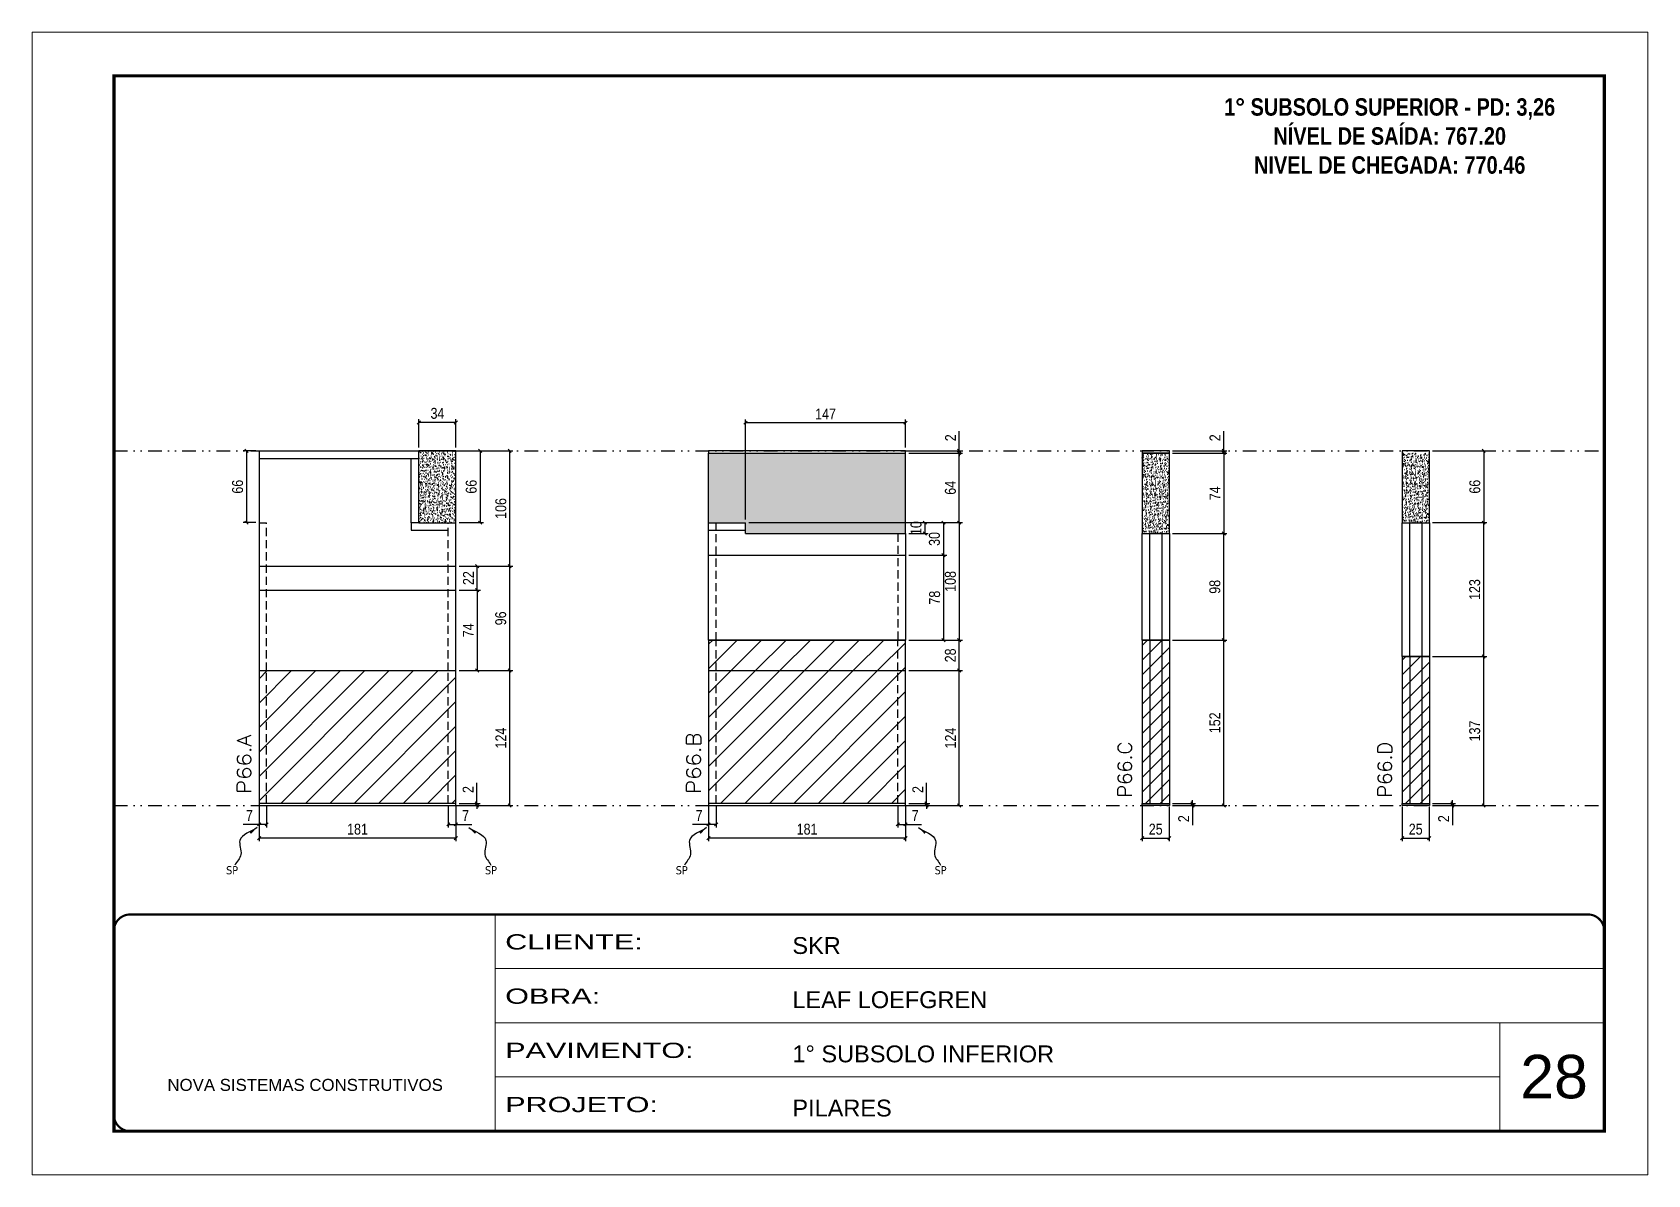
# Model space of a CAD drawing. Extents: x 14400 to 27878, y -21631 to 6985.
# Drawn here: x 19182 to 20667, y -957 to 93 of the extents above; entities that cross this region are included whole.
import ezdxf

# ---------------------------------------------------------------- set-up
doc = ezdxf.new("R2010")
doc.units = 0
for name, pattern in [('CONTINUO', [0]), ('DASHED', [0.75, 0.5, -0.25]), ('DIVIDE2', [0.625, 0.25, -0.125, 0, -0.125, 0, -0.125]), ('HIDDEN', [0.375, 0.25, -0.125])]:
    doc.linetypes.add(name, pattern=pattern)
for name, color, linetype, lineweight in [('CARIMBO', 255, 'Continuous', 9), ('Folhas', 255, 'Continuous', 9), ('Hachura', 251, 'Continuous', 9), ('SARRAFO DE PRESSAO', 251, 'DASHED', 9), ('Texto Seção', 7, 'Continuous', 15)]:
    doc.layers.add(name, color=color, linetype=linetype, lineweight=lineweight)
for name, color, linetype in [('COTA', 241, 'Continuous'), ('NOMENCLATURA', 7, 'Continuous'), ('Nível', 160, 'Continuous'), ('Painéis', 200, 'Continuous'), ('SARR_2.2x7', 40, 'Continuous'), ('Sarrafo de Pressão', 42, 'HIDDEN'), ('texto', 7, 'Continuous')]:
    doc.layers.add(name, color=color, linetype=linetype)
doc.styles.add('ARIAL', font='arial.ttf')
doc.styles.add('COTA TECNICA', font='techl___.ttf', dxfattribs={"height": 10})
doc.styles.add('COTA TECNICA-50', font='techl___.ttf', dxfattribs={"height": 10})
doc.styles.add('REGUA-120', font='ROMANS.shx', dxfattribs={"height": 15})
doc.styles.add('ROMANC', font='techb___.ttf', dxfattribs={"height": 2.5})
doc.styles.get("Standard").update_dxf_attribs({"font": 'arial.ttf'})
doc.styles.add('Tecnologia', font='')
doc.styles.get('Tecnologia').set_extended_font_data('Forgotten Futurist')
doc.dimstyles.new('COTA PAINEL-50', dxfattribs={"dimtxt": 10, "dimasz": 3, "dimexe": 3, "dimexo": 3, "dimgap": 3, "dimtad": 1, "dimdec": 1, "dimzin": 12, "dimdsep": 46, "dimtxsty": 'COTA TECNICA-50', "dimblk1": 'OBLIQUE', "dimblk2": 'OBLIQUE', "dimsah": 1, "dimcen": 0.9, "dimclrd": 4, "dimclre": 4, "dimclrt": 240, "dimadec": 1, "dimazin": 3, "dimtfac": 1, "dimtdec": 1, "dimtmove": 0, "dimatfit": 3, "dimfxl": 1, "dimtolj": 1, "dimtzin": 12, "dimarcsym": 0})
doc.dimstyles.new('PAINEL', dxfattribs={"dimtxt": 10, "dimasz": 3, "dimexe": 3, "dimexo": 3, "dimgap": 3, "dimtad": 1, "dimdec": 1, "dimzin": 12, "dimdsep": 46, "dimtxsty": 'COTA TECNICA', "dimblk1": 'OBLIQUE', "dimblk2": 'OBLIQUE', "dimsah": 1, "dimcen": 0.9, "dimclrd": 4, "dimclre": 4, "dimclrt": 240, "dimadec": 1, "dimazin": 3, "dimtfac": 1, "dimtdec": 1, "dimtmove": 0, "dimatfit": 3, "dimfxl": 1, "dimtolj": 1, "dimtzin": 12, "dimarcsym": 0})
doc.dimstyles.get("Standard").update_dxf_attribs({"dimtxt": 0.18, "dimasz": 0.18, "dimexe": 0.18, "dimexo": 0.0625, "dimgap": 0.09, "dimtad": 0, "dimtih": 1, "dimtoh": 1, "dimdec": 4, "dimzin": 0, "dimdsep": 46, "dimtxsty": 'Standard', "dimcen": 0.09, "dimadec": 0, "dimazin": 0, "dimtfac": 1, "dimtdec": 4, "dimtofl": 0, "dimtmove": 0, "dimatfit": 3, "dimfxl": 1, "dimtolj": 1, "dimtzin": 0, "dimarcsym": 0})

msp = doc.modelspace()

# ---------------------------------------------------------------- texts
at = {"layer": 'CARIMBO', "style": 'ARIAL'}
msp.add_text('28', height=40, dxfattribs=at).set_placement((20549.83, -886.58))
at = {"layer": 'NOMENCLATURA', "color": 2, "insert": (20429.81, 59.34), "char_height": 16, "attachment_point": 2, "style": 'ROMANC'}
msp.add_mtext_dynamic_manual_height_columns('\\P1° SUBSOLO SUPERIOR - PD: 3,26\\PNÍVEL DE SAÍDA: 767.20\\PNIVEL DE CHEGADA: 770.46', width=432.3511, gutter_width=1, heights=[0], dxfattribs=at)
at = {"layer": 'texto', "color": 0, "char_height": 7.5, "attachment_point": 5}
for insert in [(19365.61, -676.93), (19603.63, -676.93), (19778.94, -676.93), (20016.96, -676.93)]:
    msp.add_mtext('{\\fTahoma|b0|i0|c0|p34;\\C4;SP}', dxfattribs=dict(at, insert=insert))
at = {"layer": 'Texto Seção', "style": 'REGUA-120', "width": 1.1}
for s, p in [('P66.A', (19383.14, -606.68)), ('P66.B', (19796.47, -606.68))]:
    msp.add_text(s, height=13, rotation=90, dxfattribs=at).set_placement(p)
at = {"layer": 'Texto Seção', "char_height": 13, "width": 370.6998, "attachment_point": 7, "rotation": 90, "style": 'REGUA-120'}
for s, insert in [('P66.C', (20192.79, -610.03)), ('P66.D', (20431.79, -610.03))]:
    msp.add_mtext(s, dxfattribs=dict(at, insert=insert))

# ---------------------------------------------------------------- blocks, each defined once
blk = doc.blocks.new('9999999999')
at = {"color": 30, "linetype": 'CONTINUO'}
for p, q in [((98564.6, 34230.2), (98564.6, 34429.4)), ((98564.6, 34379.6), (99584, 34379.6)), ((98564.6, 34329.8), (99488, 34329.8)), ((99584, 34329.8), (99488, 34329.8)), ((99488, 34329.8), (99488, 34230.2)), ((98564.6, 34280), (99488, 34280))]:
    blk.add_line(p, q, dxfattribs=at)
at = {"color": 30, "linetype": 'CONTINUO', "const_width": 2}
blk.add_lwpolyline([(99584, 34230.2), (99584, 34414.4, 0.414214), (99569, 34429.4), (98229, 34429.4, 0.414214), (98214, 34414.4), (98214, 34245.2, 0.414214), (98229, 34230.2), (99584, 34230.2)], format="xyb", dxfattribs=at)
at = {"layer": 'Folhas'}
blk.add_lwpolyline([(98139, 34190.2), (99624, 34190.2), (99624, 35240.2), (98139, 35240.2)], close=True, dxfattribs=at)
at = {"layer": 'Folhas', "color": 30, "const_width": 3}
blk.add_lwpolyline([(98214, 34230.2), (99584, 34230.2), (99584, 35200.2), (98214, 35200.2)], close=True, dxfattribs=at)
at = {"color": 7, "linetype": 'Continuous', "ltscale": 5, "style": 'ARIAL'}
for s, height, p in [('SKR', 15.48, (98837.7, 34393.1)), ('LEAF LOEFGREN', 15.483, (98837.7, 34343.3)), ('1° SUBSOLO INFERIOR', 15.483, (98837.7, 34293.5)), ('NOVA SISTEMAS CONSTRUTIVOS', 11.059, (98263.2, 34267.2)), ('PILARES', 15.48, (98837.7, 34243.7))]:
    blk.add_text(s, height=height, dxfattribs=at).set_placement(p)
at = {"layer": 'Folhas', "color": 7, "style": 'Tecnologia', "width": 1.5}
for s, p in [('CLIENTE:', (98573.7, 34397.2)), ('OBRA:', (98573.7, 34347.3)), ('PAVIMENTO:', (98573.7, 34297.5)), ('PROJETO:', (98573.7, 34247.7))]:
    blk.add_text(s, height=14, dxfattribs=at).set_placement(p)
blk = doc.blocks.new('_Oblique')
at = {"color": 0, "linetype": 'ByBlock', "lineweight": -2}
blk.add_line((-0.5, -0.5), (0.5, 0.5), dxfattribs=at)
blk = doc.blocks.new('*D1346')
at = {"layer": 'COTA', "color": 4, "lineweight": -2, "transparency": 16777216}
for p, q in [((19390.4, -618.4), (19390.4, -650.3)), ((19571.4, -618.4), (19571.4, -650.3)), ((19571.4, -647.3), (19390.4, -647.3))]:
    blk.add_line(p, q, dxfattribs=at)
at = {"layer": 'Defpoints', "color": 0, "transparency": 16777216}
for p in [(19390.4, -615.4), (19571.4, -615.4), (19390.4, -647.3)]:
    blk.add_point(p, dxfattribs=at)
at = {"layer": 'COTA', "color": 4, "lineweight": -2, "transparency": 16777216, "xscale": 3, "yscale": 3, "zscale": 3, "rotation": 180}
blk.add_blockref('_Oblique', (19390.4, -647.3), dxfattribs=at)
at = {"layer": 'COTA', "color": 4, "lineweight": -2, "transparency": 16777216, "xscale": 3, "yscale": 3, "zscale": 3}
blk.add_blockref('_Oblique', (19571.4, -647.3), dxfattribs=at)
at = {"layer": 'COTA', "color": 240, "transparency": 16777216, "insert": (19480.9, -639.2), "char_height": 10, "attachment_point": 5, "style": 'COTA TECNICA'}
blk.add_mtext('\\A1;181', dxfattribs=at)
blk = doc.blocks.new('*D1347')
at = {"layer": 'COTA', "color": 4, "lineweight": -2, "transparency": 16777216}
for p, q in [((19564.4, -618.4), (19564.4, -637.7)), ((19571.4, -620.4), (19571.4, -637.7)), ((19564.4, -634.7), (19571.4, -634.7)), ((19571.4, -634.7), (19586.1, -634.7))]:
    blk.add_line(p, q, dxfattribs=at)
at = {"layer": 'Defpoints', "color": 0, "transparency": 16777216}
for p in [(19564.4, -615.4), (19571.4, -617.4), (19571.4, -634.7)]:
    blk.add_point(p, dxfattribs=at)
at = {"layer": 'COTA', "color": 4, "lineweight": -2, "transparency": 16777216, "xscale": 3, "yscale": 3, "zscale": 3, "rotation": 180}
blk.add_blockref('_Oblique', (19564.4, -634.7), dxfattribs=at)
at = {"layer": 'COTA', "color": 4, "lineweight": -2, "transparency": 16777216, "xscale": 3, "yscale": 3, "zscale": 3}
blk.add_blockref('_Oblique', (19571.4, -634.7), dxfattribs=at)
at = {"layer": 'COTA', "color": 240, "transparency": 16777216, "insert": (19580.3, -626.6), "char_height": 10, "attachment_point": 5, "style": 'COTA TECNICA-50'}
blk.add_mtext('\\A1;7', dxfattribs=at)
blk = doc.blocks.new('*D1348')
at = {"layer": 'COTA', "color": 4, "lineweight": -2, "transparency": 16777216}
for p, q in [((19390.4, -620.4), (19390.4, -637.7)), ((19397.4, -618.4), (19397.4, -637.7)), ((19390.4, -634.7), (19375.7, -634.7)), ((19397.4, -634.7), (19390.4, -634.7))]:
    blk.add_line(p, q, dxfattribs=at)
at = {"layer": 'Defpoints', "color": 0, "transparency": 16777216}
for p in [(19390.4, -617.4), (19397.4, -615.4), (19390.4, -634.7)]:
    blk.add_point(p, dxfattribs=at)
at = {"layer": 'COTA', "color": 4, "lineweight": -2, "transparency": 16777216, "xscale": 3, "yscale": 3, "zscale": 3, "rotation": 180}
blk.add_blockref('_Oblique', (19390.4, -634.7), dxfattribs=at)
at = {"layer": 'COTA', "color": 4, "lineweight": -2, "transparency": 16777216, "xscale": 3, "yscale": 3, "zscale": 3}
blk.add_blockref('_Oblique', (19397.4, -634.7), dxfattribs=at)
at = {"layer": 'COTA', "color": 240, "transparency": 16777216, "insert": (19381.5, -626.6), "char_height": 10, "attachment_point": 5, "style": 'COTA TECNICA-50'}
blk.add_mtext('\\A1;7', dxfattribs=at)
blk = doc.blocks.new('*D1349')
at = {"layer": 'COTA', "color": 4, "lineweight": -2, "transparency": 16777216}
for p, q in [((19590.6, -615.4), (19590.6, -596.6)), ((19574.4, -615.4), (19593.6, -615.4)), ((19574.4, -617.4), (19593.6, -617.4)), ((19590.6, -617.4), (19590.6, -615.4)), ((19590.6, -617.4), (19590.6, -620.4))]:
    blk.add_line(p, q, dxfattribs=at)
at = {"layer": 'Defpoints', "color": 0, "transparency": 16777216}
for p in [(19571.4, -615.4), (19571.4, -617.4), (19590.6, -617.4)]:
    blk.add_point(p, dxfattribs=at)
at = {"layer": 'COTA', "color": 4, "lineweight": -2, "transparency": 16777216, "xscale": 3, "yscale": 3, "zscale": 3}
for p, rotation in [((19590.6, -615.4), 270), ((19590.6, -617.4), 90)]:
    blk.add_blockref('_Oblique', p, dxfattribs=dict(at, rotation=rotation))
at = {"layer": 'COTA', "color": 240, "transparency": 16777216, "insert": (19582.6, -602.7), "char_height": 10, "attachment_point": 5, "rotation": 90, "style": 'COTA TECNICA-50'}
blk.add_mtext('\\A1;2', dxfattribs=at)
blk = doc.blocks.new('*D1373')
at = {"layer": 'COTA', "color": 4, "linetype": 'ByBlock', "lineweight": -2, "transparency": 16777216}
for p, q in [((19574.4, -493.4), (19623.8, -493.4)), ((19620.8, -617.4), (19620.8, -493.4)), ((19574.4, -617.4), (19623.8, -617.4))]:
    blk.add_line(p, q, dxfattribs=at)
at = {"layer": 'Defpoints', "color": 0, "linetype": 'ByBlock', "transparency": 16777216}
for p in [(19571.4, -493.4), (19620.8, -493.4), (19571.4, -617.4)]:
    blk.add_point(p, dxfattribs=at)
at = {"layer": 'COTA', "color": 4, "linetype": 'ByBlock', "lineweight": -2, "transparency": 16777216, "xscale": 3, "yscale": 3, "zscale": 3}
for p, rotation in [((19620.8, -493.4), 90), ((19620.8, -617.4), 270)]:
    blk.add_blockref('_Oblique', p, dxfattribs=dict(at, rotation=rotation))
at = {"layer": 'COTA', "color": 240, "linetype": 'ByBlock', "transparency": 16777216, "insert": (19612.7, -555.4), "char_height": 10, "attachment_point": 5, "rotation": 90, "style": 'COTA TECNICA'}
blk.add_mtext('\\A1;124', dxfattribs=at)
blk = doc.blocks.new('*D1374')
at = {"layer": 'COTA', "color": 4, "linetype": 'ByBlock', "lineweight": -2, "transparency": 16777216}
for p, q in [((19574.4, -493.4), (19623.8, -493.4)), ((19620.8, -617.4), (19620.8, -493.4)), ((19574.4, -617.4), (19623.8, -617.4))]:
    blk.add_line(p, q, dxfattribs=at)
at = {"layer": 'Defpoints', "color": 0, "linetype": 'ByBlock', "transparency": 16777216}
for p in [(19571.4, -493.4), (19620.8, -493.4), (19571.4, -617.4)]:
    blk.add_point(p, dxfattribs=at)
at = {"layer": 'COTA', "color": 4, "linetype": 'ByBlock', "lineweight": -2, "transparency": 16777216, "xscale": 3, "yscale": 3, "zscale": 3}
for p, rotation in [((19620.8, -493.4), 90), ((19620.8, -617.4), 270)]:
    blk.add_blockref('_Oblique', p, dxfattribs=dict(at, rotation=rotation))
at = {"layer": 'COTA', "color": 240, "linetype": 'ByBlock', "transparency": 16777216, "insert": (19612.7, -555.4), "char_height": 10, "attachment_point": 5, "rotation": 90, "style": 'COTA TECNICA'}
blk.add_mtext('\\A1;124', dxfattribs=at)
blk = doc.blocks.new('*D1350')
at = {"layer": 'COTA', "color": 4, "lineweight": -2, "transparency": 16777216}
for p, q in [((20202.2, -618.4), (20202.2, -650.3)), ((20227.2, -618.4), (20227.2, -650.3)), ((20202.2, -647.3), (20227.2, -647.3))]:
    blk.add_line(p, q, dxfattribs=at)
at = {"layer": 'Defpoints', "color": 0, "transparency": 16777216}
for p in [(20202.2, -615.4), (20227.2, -615.4), (20227.2, -647.3)]:
    blk.add_point(p, dxfattribs=at)
at = {"layer": 'COTA', "color": 4, "lineweight": -2, "transparency": 16777216, "xscale": 3, "yscale": 3, "zscale": 3, "rotation": 180}
blk.add_blockref('_Oblique', (20202.2, -647.3), dxfattribs=at)
at = {"layer": 'COTA', "color": 4, "lineweight": -2, "transparency": 16777216, "xscale": 3, "yscale": 3, "zscale": 3}
blk.add_blockref('_Oblique', (20227.2, -647.3), dxfattribs=at)
at = {"layer": 'COTA', "color": 240, "transparency": 16777216, "insert": (20214.7, -639.2), "char_height": 10, "attachment_point": 5, "style": 'COTA TECNICA'}
blk.add_mtext('\\A1;25', dxfattribs=at)
blk = doc.blocks.new('*D1351')
at = {"layer": 'COTA', "color": 4, "lineweight": -2, "transparency": 16777216}
for p, q in [((20230.2, -615.4), (20251.4, -615.4)), ((20230.2, -617.4), (20251.4, -617.4)), ((20248.4, -615.4), (20248.4, -612.4)), ((20248.4, -615.4), (20248.4, -617.4)), ((20248.4, -617.4), (20248.4, -635.6))]:
    blk.add_line(p, q, dxfattribs=at)
at = {"layer": 'Defpoints', "color": 0, "transparency": 16777216}
for p in [(20227.2, -615.4), (20227.2, -617.4), (20248.4, -615.4)]:
    blk.add_point(p, dxfattribs=at)
at = {"layer": 'COTA', "color": 4, "lineweight": -2, "transparency": 16777216, "xscale": 3, "yscale": 3, "zscale": 3}
for p, rotation in [((20248.4, -615.4), 270), ((20248.4, -617.4), 90)]:
    blk.add_blockref('_Oblique', p, dxfattribs=dict(at, rotation=rotation))
at = {"layer": 'COTA', "color": 240, "transparency": 16777216, "insert": (20240.4, -629.5), "char_height": 10, "attachment_point": 5, "rotation": 90, "style": 'COTA TECNICA-50'}
blk.add_mtext('\\A1;2', dxfattribs=at)
blk = doc.blocks.new('*D1375')
at = {"layer": 'COTA', "color": 4, "linetype": 'ByBlock', "lineweight": -2, "transparency": 16777216}
for p, q in [((20230.2, -293.4), (20280.2, -293.4)), ((20277.2, -293.4), (20277.2, -367.4)), ((20230.2, -367.4), (20280.2, -367.4))]:
    blk.add_line(p, q, dxfattribs=at)
at = {"layer": 'Defpoints', "color": 0, "linetype": 'ByBlock', "transparency": 16777216}
for p in [(20227.2, -293.4), (20227.2, -367.4), (20277.2, -367.4)]:
    blk.add_point(p, dxfattribs=at)
at = {"layer": 'COTA', "color": 4, "linetype": 'ByBlock', "lineweight": -2, "transparency": 16777216, "xscale": 3, "yscale": 3, "zscale": 3}
for p, rotation in [((20277.2, -293.4), 90), ((20277.2, -367.4), 270)]:
    blk.add_blockref('_Oblique', p, dxfattribs=dict(at, rotation=rotation))
at = {"layer": 'COTA', "color": 240, "linetype": 'ByBlock', "transparency": 16777216, "insert": (20269.2, -330.4), "char_height": 10, "attachment_point": 5, "rotation": 90, "style": 'COTA TECNICA'}
blk.add_mtext('\\A1;74', dxfattribs=at)
blk = doc.blocks.new('*D1352')
at = {"layer": 'COTA', "color": 4, "lineweight": -2, "transparency": 16777216}
for p, q in [((20230.2, -465.4), (20280.2, -465.4)), ((20277.2, -617.4), (20277.2, -465.4)), ((20230.2, -617.4), (20280.2, -617.4))]:
    blk.add_line(p, q, dxfattribs=at)
at = {"layer": 'Defpoints', "color": 0, "transparency": 16777216}
for p in [(20227.2, -465.4), (20277.2, -465.4), (20227.2, -617.4)]:
    blk.add_point(p, dxfattribs=at)
at = {"layer": 'COTA', "color": 4, "lineweight": -2, "transparency": 16777216, "xscale": 3, "yscale": 3, "zscale": 3}
for p, rotation in [((20277.2, -465.4), 90), ((20277.2, -617.4), 270)]:
    blk.add_blockref('_Oblique', p, dxfattribs=dict(at, rotation=rotation))
at = {"layer": 'COTA', "color": 240, "transparency": 16777216, "insert": (20269.1, -541.4), "char_height": 10, "attachment_point": 5, "rotation": 90, "style": 'COTA TECNICA-50'}
blk.add_mtext('\\A1;152', dxfattribs=at)
blk = doc.blocks.new('*D1353')
at = {"layer": 'COTA', "color": 4, "lineweight": -2, "transparency": 16777216}
for p, q in [((19803.7, -618.4), (19803.7, -650.3)), ((19984.7, -618.4), (19984.7, -650.3)), ((19984.7, -647.3), (19803.7, -647.3))]:
    blk.add_line(p, q, dxfattribs=at)
at = {"layer": 'Defpoints', "color": 0, "transparency": 16777216}
for p in [(19803.7, -615.4), (19984.7, -615.4), (19803.7, -647.3)]:
    blk.add_point(p, dxfattribs=at)
at = {"layer": 'COTA', "color": 4, "lineweight": -2, "transparency": 16777216, "xscale": 3, "yscale": 3, "zscale": 3, "rotation": 180}
blk.add_blockref('_Oblique', (19803.7, -647.3), dxfattribs=at)
at = {"layer": 'COTA', "color": 4, "lineweight": -2, "transparency": 16777216, "xscale": 3, "yscale": 3, "zscale": 3}
blk.add_blockref('_Oblique', (19984.7, -647.3), dxfattribs=at)
at = {"layer": 'COTA', "color": 240, "transparency": 16777216, "insert": (19894.2, -639.2), "char_height": 10, "attachment_point": 5, "style": 'COTA TECNICA'}
blk.add_mtext('\\A1;181', dxfattribs=at)
blk = doc.blocks.new('*D1354')
at = {"layer": 'COTA', "color": 4, "lineweight": -2, "transparency": 16777216}
for p, q in [((19977.7, -618.4), (19977.7, -637.7)), ((19984.7, -620.4), (19984.7, -637.7)), ((19977.7, -634.7), (19984.7, -634.7)), ((19984.7, -634.7), (19999.4, -634.7))]:
    blk.add_line(p, q, dxfattribs=at)
at = {"layer": 'Defpoints', "color": 0, "transparency": 16777216}
for p in [(19977.7, -615.4), (19984.7, -617.4), (19984.7, -634.7)]:
    blk.add_point(p, dxfattribs=at)
at = {"layer": 'COTA', "color": 4, "lineweight": -2, "transparency": 16777216, "xscale": 3, "yscale": 3, "zscale": 3, "rotation": 180}
blk.add_blockref('_Oblique', (19977.7, -634.7), dxfattribs=at)
at = {"layer": 'COTA', "color": 4, "lineweight": -2, "transparency": 16777216, "xscale": 3, "yscale": 3, "zscale": 3}
blk.add_blockref('_Oblique', (19984.7, -634.7), dxfattribs=at)
at = {"layer": 'COTA', "color": 240, "transparency": 16777216, "insert": (19993.6, -626.6), "char_height": 10, "attachment_point": 5, "style": 'COTA TECNICA-50'}
blk.add_mtext('\\A1;7', dxfattribs=at)
blk = doc.blocks.new('*D1355')
at = {"layer": 'COTA', "color": 4, "lineweight": -2, "transparency": 16777216}
for p, q in [((19803.7, -620.4), (19803.7, -637.7)), ((19810.7, -618.4), (19810.7, -637.7)), ((19803.7, -634.7), (19789, -634.7)), ((19810.7, -634.7), (19803.7, -634.7))]:
    blk.add_line(p, q, dxfattribs=at)
at = {"layer": 'Defpoints', "color": 0, "transparency": 16777216}
for p in [(19803.7, -617.4), (19810.7, -615.4), (19803.7, -634.7)]:
    blk.add_point(p, dxfattribs=at)
at = {"layer": 'COTA', "color": 4, "lineweight": -2, "transparency": 16777216, "xscale": 3, "yscale": 3, "zscale": 3, "rotation": 180}
blk.add_blockref('_Oblique', (19803.7, -634.7), dxfattribs=at)
at = {"layer": 'COTA', "color": 4, "lineweight": -2, "transparency": 16777216, "xscale": 3, "yscale": 3, "zscale": 3}
blk.add_blockref('_Oblique', (19810.7, -634.7), dxfattribs=at)
at = {"layer": 'COTA', "color": 240, "transparency": 16777216, "insert": (19794.9, -626.6), "char_height": 10, "attachment_point": 5, "style": 'COTA TECNICA-50'}
blk.add_mtext('\\A1;7', dxfattribs=at)
blk = doc.blocks.new('*D1356')
at = {"layer": 'COTA', "color": 4, "lineweight": -2, "transparency": 16777216}
for p, q in [((20004, -615.4), (20004, -596.6)), ((19987.7, -615.4), (20007, -615.4)), ((19987.7, -617.4), (20007, -617.4)), ((20004, -617.4), (20004, -615.4)), ((20004, -617.4), (20004, -620.4))]:
    blk.add_line(p, q, dxfattribs=at)
at = {"layer": 'Defpoints', "color": 0, "transparency": 16777216}
for p in [(19984.7, -615.4), (19984.7, -617.4), (20004, -617.4)]:
    blk.add_point(p, dxfattribs=at)
at = {"layer": 'COTA', "color": 4, "lineweight": -2, "transparency": 16777216, "xscale": 3, "yscale": 3, "zscale": 3}
for p, rotation in [((20004, -615.4), 270), ((20004, -617.4), 90)]:
    blk.add_blockref('_Oblique', p, dxfattribs=dict(at, rotation=rotation))
at = {"layer": 'COTA', "color": 240, "transparency": 16777216, "insert": (19996, -602.7), "char_height": 10, "attachment_point": 5, "rotation": 90, "style": 'COTA TECNICA-50'}
blk.add_mtext('\\A1;2', dxfattribs=at)
blk = doc.blocks.new('*D1357')
at = {"layer": 'COTA', "color": 4, "lineweight": -2, "transparency": 16777216}
for p, q in [((19987.7, -465.4), (20037.1, -465.4)), ((20034.1, -493.4), (20034.1, -465.4)), ((19987.7, -493.4), (20037.1, -493.4))]:
    blk.add_line(p, q, dxfattribs=at)
at = {"layer": 'Defpoints', "color": 0, "transparency": 16777216}
for p in [(19984.7, -465.4), (20034.1, -465.4), (19984.7, -493.4)]:
    blk.add_point(p, dxfattribs=at)
at = {"layer": 'COTA', "color": 4, "lineweight": -2, "transparency": 16777216, "xscale": 3, "yscale": 3, "zscale": 3}
for p, rotation in [((20034.1, -465.4), 90), ((20034.1, -493.4), 270)]:
    blk.add_blockref('_Oblique', p, dxfattribs=dict(at, rotation=rotation))
at = {"layer": 'COTA', "color": 240, "transparency": 16777216, "insert": (20026, -479.4), "char_height": 10, "attachment_point": 5, "rotation": 90, "style": 'COTA TECNICA-50'}
blk.add_mtext('\\A1;28', dxfattribs=at)
blk = doc.blocks.new('*D1376')
at = {"layer": 'COTA', "color": 4, "linetype": 'ByBlock', "lineweight": -2, "transparency": 16777216}
for p, q in [((19987.7, -493.4), (20037.1, -493.4)), ((20034.1, -617.4), (20034.1, -493.4)), ((19987.7, -617.4), (20037.1, -617.4))]:
    blk.add_line(p, q, dxfattribs=at)
at = {"layer": 'Defpoints', "color": 0, "linetype": 'ByBlock', "transparency": 16777216}
for p in [(19984.7, -493.4), (20034.1, -493.4), (19984.7, -617.4)]:
    blk.add_point(p, dxfattribs=at)
at = {"layer": 'COTA', "color": 4, "linetype": 'ByBlock', "lineweight": -2, "transparency": 16777216, "xscale": 3, "yscale": 3, "zscale": 3}
for p, rotation in [((20034.1, -493.4), 90), ((20034.1, -617.4), 270)]:
    blk.add_blockref('_Oblique', p, dxfattribs=dict(at, rotation=rotation))
at = {"layer": 'COTA', "color": 240, "linetype": 'ByBlock', "transparency": 16777216, "insert": (20026, -555.4), "char_height": 10, "attachment_point": 5, "rotation": 90, "style": 'COTA TECNICA'}
blk.add_mtext('\\A1;124', dxfattribs=at)
blk = doc.blocks.new('*D1377')
at = {"layer": 'COTA', "color": 4, "linetype": 'ByBlock', "lineweight": -2, "transparency": 16777216}
for p, q in [((19987.7, -493.4), (20037.1, -493.4)), ((20034.1, -617.4), (20034.1, -493.4)), ((19987.7, -617.4), (20037.1, -617.4))]:
    blk.add_line(p, q, dxfattribs=at)
at = {"layer": 'Defpoints', "color": 0, "linetype": 'ByBlock', "transparency": 16777216}
for p in [(19984.7, -493.4), (20034.1, -493.4), (19984.7, -617.4)]:
    blk.add_point(p, dxfattribs=at)
at = {"layer": 'COTA', "color": 4, "linetype": 'ByBlock', "lineweight": -2, "transparency": 16777216, "xscale": 3, "yscale": 3, "zscale": 3}
for p, rotation in [((20034.1, -493.4), 90), ((20034.1, -617.4), 270)]:
    blk.add_blockref('_Oblique', p, dxfattribs=dict(at, rotation=rotation))
at = {"layer": 'COTA', "color": 240, "linetype": 'ByBlock', "transparency": 16777216, "insert": (20026, -555.4), "char_height": 10, "attachment_point": 5, "rotation": 90, "style": 'COTA TECNICA'}
blk.add_mtext('\\A1;124', dxfattribs=at)
blk = doc.blocks.new('*D1378')
at = {"layer": 'COTA', "color": 4, "lineweight": -2, "transparency": 16777216}
for p, q in [((19387.4, -291.4), (19375.8, -291.4)), ((19378.8, -291.4), (19378.8, -357.4)), ((19387.4, -357.4), (19375.8, -357.4))]:
    blk.add_line(p, q, dxfattribs=at)
at = {"layer": 'Defpoints', "color": 0, "transparency": 16777216}
for p in [(19390.4, -291.4), (19378.8, -357.4), (19390.4, -357.4)]:
    blk.add_point(p, dxfattribs=at)
at = {"layer": 'COTA', "color": 4, "lineweight": -2, "transparency": 16777216, "xscale": 3, "yscale": 3, "zscale": 3}
for p, rotation in [((19378.8, -291.4), 90), ((19378.8, -357.4), 270)]:
    blk.add_blockref('_Oblique', p, dxfattribs=dict(at, rotation=rotation))
at = {"layer": 'COTA', "color": 240, "transparency": 16777216, "insert": (19370.7, -324.4), "char_height": 10, "attachment_point": 5, "rotation": 90, "style": 'COTA TECNICA'}
blk.add_mtext('\\A1;66', dxfattribs=at)
blk = doc.blocks.new('*D1379')
at = {"layer": 'COTA', "color": 4, "lineweight": -2, "transparency": 16777216}
for p, q in [((19537.4, -288.4), (19537.4, -262.3)), ((19571.4, -265.3), (19537.4, -265.3)), ((19571.4, -288.4), (19571.4, -262.3))]:
    blk.add_line(p, q, dxfattribs=at)
at = {"layer": 'Defpoints', "color": 0, "transparency": 16777216}
for p in [(19537.4, -265.3), (19537.4, -291.4), (19571.4, -291.4)]:
    blk.add_point(p, dxfattribs=at)
at = {"layer": 'COTA', "color": 4, "lineweight": -2, "transparency": 16777216, "xscale": 3, "yscale": 3, "zscale": 3, "rotation": 180}
blk.add_blockref('_Oblique', (19537.4, -265.3), dxfattribs=at)
at = {"layer": 'COTA', "color": 4, "lineweight": -2, "transparency": 16777216, "xscale": 3, "yscale": 3, "zscale": 3}
blk.add_blockref('_Oblique', (19571.4, -265.3), dxfattribs=at)
at = {"layer": 'COTA', "color": 240, "transparency": 16777216, "insert": (19554.4, -257), "char_height": 10, "attachment_point": 5, "style": 'COTA TECNICA'}
blk.add_mtext('\\A1;34', dxfattribs=at)
blk = doc.blocks.new('*D1380')
at = {"layer": 'COTA', "color": 4, "lineweight": -2, "transparency": 16777216}
for p, q in [((19987.7, -293.4), (20037.1, -293.4)), ((20034.1, -357.4), (20034.1, -293.4)), ((19840.7, -357.4), (20037.1, -357.4))]:
    blk.add_line(p, q, dxfattribs=at)
at = {"layer": 'Defpoints', "color": 0, "transparency": 16777216}
for p in [(19984.7, -293.4), (20034.1, -293.4), (19837.7, -357.4)]:
    blk.add_point(p, dxfattribs=at)
at = {"layer": 'COTA', "color": 4, "lineweight": -2, "transparency": 16777216, "xscale": 3, "yscale": 3, "zscale": 3}
for p, rotation in [((20034.1, -293.4), 90), ((20034.1, -357.4), 270)]:
    blk.add_blockref('_Oblique', p, dxfattribs=dict(at, rotation=rotation))
at = {"layer": 'COTA', "color": 240, "transparency": 16777216, "insert": (20026, -325.4), "char_height": 10, "attachment_point": 5, "rotation": 90, "style": 'COTA TECNICA'}
blk.add_mtext('\\A1;64', dxfattribs=at)
blk = doc.blocks.new('*D1381')
at = {"layer": 'COTA', "color": 4, "lineweight": -2, "transparency": 16777216}
for p, q in [((19574.4, -397.4), (19623.8, -397.4)), ((19620.8, -493.4), (19620.8, -397.4)), ((19574.4, -493.4), (19623.8, -493.4))]:
    blk.add_line(p, q, dxfattribs=at)
at = {"layer": 'Defpoints', "color": 0, "transparency": 16777216}
for p in [(19571.4, -397.4), (19620.8, -397.4), (19571.4, -493.4)]:
    blk.add_point(p, dxfattribs=at)
at = {"layer": 'COTA', "color": 4, "lineweight": -2, "transparency": 16777216, "xscale": 3, "yscale": 3, "zscale": 3}
for p, rotation in [((19620.8, -397.4), 90), ((19620.8, -493.4), 270)]:
    blk.add_blockref('_Oblique', p, dxfattribs=dict(at, rotation=rotation))
at = {"layer": 'COTA', "color": 240, "transparency": 16777216, "insert": (19612.6, -445.4), "char_height": 10, "attachment_point": 5, "rotation": 90, "style": 'COTA TECNICA'}
blk.add_mtext('\\A1;96', dxfattribs=at)
blk = doc.blocks.new('*D1358')
at = {"layer": 'COTA', "color": 4, "lineweight": -2, "transparency": 16777216}
for p, q in [((20441.2, -618.4), (20441.2, -650.3)), ((20466.2, -618.4), (20466.2, -650.3)), ((20441.2, -647.3), (20466.2, -647.3))]:
    blk.add_line(p, q, dxfattribs=at)
at = {"layer": 'Defpoints', "color": 0, "transparency": 16777216}
for p in [(20441.2, -615.4), (20466.2, -615.4), (20466.2, -647.3)]:
    blk.add_point(p, dxfattribs=at)
at = {"layer": 'COTA', "color": 4, "lineweight": -2, "transparency": 16777216, "xscale": 3, "yscale": 3, "zscale": 3, "rotation": 180}
blk.add_blockref('_Oblique', (20441.2, -647.3), dxfattribs=at)
at = {"layer": 'COTA', "color": 4, "lineweight": -2, "transparency": 16777216, "xscale": 3, "yscale": 3, "zscale": 3}
blk.add_blockref('_Oblique', (20466.2, -647.3), dxfattribs=at)
at = {"layer": 'COTA', "color": 240, "transparency": 16777216, "insert": (20453.7, -639.2), "char_height": 10, "attachment_point": 5, "style": 'COTA TECNICA'}
blk.add_mtext('\\A1;25', dxfattribs=at)
blk = doc.blocks.new('*D1359')
at = {"layer": 'COTA', "color": 4, "lineweight": -2, "transparency": 16777216}
for p, q in [((20469.2, -615.4), (20490.4, -615.4)), ((20469.2, -617.4), (20490.4, -617.4)), ((20487.4, -615.4), (20487.4, -612.4)), ((20487.4, -615.4), (20487.4, -617.4)), ((20487.4, -617.4), (20487.4, -635.6))]:
    blk.add_line(p, q, dxfattribs=at)
at = {"layer": 'Defpoints', "color": 0, "transparency": 16777216}
for p in [(20466.2, -615.4), (20466.2, -617.4), (20487.4, -615.4)]:
    blk.add_point(p, dxfattribs=at)
at = {"layer": 'COTA', "color": 4, "lineweight": -2, "transparency": 16777216, "xscale": 3, "yscale": 3, "zscale": 3}
for p, rotation in [((20487.4, -615.4), 270), ((20487.4, -617.4), 90)]:
    blk.add_blockref('_Oblique', p, dxfattribs=dict(at, rotation=rotation))
at = {"layer": 'COTA', "color": 240, "transparency": 16777216, "insert": (20479.4, -629.5), "char_height": 10, "attachment_point": 5, "rotation": 90, "style": 'COTA TECNICA-50'}
blk.add_mtext('\\A1;2', dxfattribs=at)
blk = doc.blocks.new('*D1382')
at = {"layer": 'COTA', "color": 4, "linetype": 'ByBlock', "lineweight": -2, "transparency": 16777216}
for p, q in [((20469.2, -291.4), (20519.2, -291.4)), ((20516.2, -291.4), (20516.2, -357.4)), ((20469.2, -357.4), (20519.2, -357.4))]:
    blk.add_line(p, q, dxfattribs=at)
at = {"layer": 'Defpoints', "color": 0, "linetype": 'ByBlock', "transparency": 16777216}
for p in [(20466.2, -291.4), (20466.2, -357.4), (20516.2, -357.4)]:
    blk.add_point(p, dxfattribs=at)
at = {"layer": 'COTA', "color": 4, "linetype": 'ByBlock', "lineweight": -2, "transparency": 16777216, "xscale": 3, "yscale": 3, "zscale": 3}
for p, rotation in [((20516.2, -291.4), 90), ((20516.2, -357.4), 270)]:
    blk.add_blockref('_Oblique', p, dxfattribs=dict(at, rotation=rotation))
at = {"layer": 'COTA', "color": 240, "linetype": 'ByBlock', "transparency": 16777216, "insert": (20508.1, -324.4), "char_height": 10, "attachment_point": 5, "rotation": 90, "style": 'COTA TECNICA'}
blk.add_mtext('\\A1;66', dxfattribs=at)
blk = doc.blocks.new('*D1360')
at = {"layer": 'COTA', "color": 4, "lineweight": -2, "transparency": 16777216}
for p, q in [((20469.2, -480.4), (20519.2, -480.4)), ((20516.2, -617.4), (20516.2, -480.4)), ((20469.2, -617.4), (20519.2, -617.4))]:
    blk.add_line(p, q, dxfattribs=at)
at = {"layer": 'Defpoints', "color": 0, "transparency": 16777216}
for p in [(20466.2, -480.4), (20516.2, -480.4), (20466.2, -617.4)]:
    blk.add_point(p, dxfattribs=at)
at = {"layer": 'COTA', "color": 4, "lineweight": -2, "transparency": 16777216, "xscale": 3, "yscale": 3, "zscale": 3}
for p, rotation in [((20516.2, -480.4), 90), ((20516.2, -617.4), 270)]:
    blk.add_blockref('_Oblique', p, dxfattribs=dict(at, rotation=rotation))
at = {"layer": 'COTA', "color": 240, "transparency": 16777216, "insert": (20508, -548.9), "char_height": 10, "attachment_point": 5, "rotation": 90, "style": 'COTA TECNICA-50'}
blk.add_mtext('\\A1;137', dxfattribs=at)
blk = doc.blocks.new('*D1385')
at = {"layer": 'COTA', "color": 4, "lineweight": -2, "transparency": 16777216}
for p, q in [((19840.7, -357.4), (20037.1, -357.4)), ((20034.1, -357.4), (20034.1, -465.4)), ((19987.7, -465.4), (20037.1, -465.4))]:
    blk.add_line(p, q, dxfattribs=at)
at = {"layer": 'Defpoints', "color": 0, "transparency": 16777216}
for p in [(19837.7, -357.4), (19984.7, -465.4), (20034.1, -465.4)]:
    blk.add_point(p, dxfattribs=at)
at = {"layer": 'COTA', "color": 4, "lineweight": -2, "transparency": 16777216, "xscale": 3, "yscale": 3, "zscale": 3}
for p, rotation in [((20034.1, -357.4), 90), ((20034.1, -465.4), 270)]:
    blk.add_blockref('_Oblique', p, dxfattribs=dict(at, rotation=rotation))
at = {"layer": 'COTA', "color": 240, "transparency": 16777216, "insert": (20026, -411.4), "char_height": 10, "attachment_point": 5, "rotation": 90, "style": 'COTA TECNICA'}
blk.add_mtext('\\A1;108', dxfattribs=at)
blk = doc.blocks.new('*D1386')
at = {"layer": 'COTA', "color": 4, "lineweight": -2, "transparency": 16777216}
for p, q in [((19837.7, -354.4), (19837.7, -262.5)), ((19837.7, -265.5), (19984.7, -265.5)), ((19984.7, -288.4), (19984.7, -262.5))]:
    blk.add_line(p, q, dxfattribs=at)
at = {"layer": 'Defpoints', "color": 0, "transparency": 16777216}
for p in [(19984.7, -265.5), (19984.7, -291.4), (19837.7, -357.4)]:
    blk.add_point(p, dxfattribs=at)
at = {"layer": 'COTA', "color": 4, "lineweight": -2, "transparency": 16777216, "xscale": 3, "yscale": 3, "zscale": 3, "rotation": 180}
blk.add_blockref('_Oblique', (19837.7, -265.5), dxfattribs=at)
at = {"layer": 'COTA', "color": 4, "lineweight": -2, "transparency": 16777216, "xscale": 3, "yscale": 3, "zscale": 3}
blk.add_blockref('_Oblique', (19984.7, -265.5), dxfattribs=at)
at = {"layer": 'COTA', "color": 240, "transparency": 16777216, "insert": (19911.2, -257.5), "char_height": 10, "attachment_point": 5, "style": 'COTA TECNICA'}
blk.add_mtext('\\A1;147', dxfattribs=at)
blk = doc.blocks.new('*D1387')
at = {"layer": 'COTA', "color": 4, "lineweight": -2, "transparency": 16777216}
for p, q in [((20469.2, -357.4), (20519.2, -357.4)), ((20516.2, -480.4), (20516.2, -357.4)), ((20469.2, -480.4), (20519.2, -480.4))]:
    blk.add_line(p, q, dxfattribs=at)
at = {"layer": 'Defpoints', "color": 0, "transparency": 16777216}
for p in [(20466.2, -357.4), (20516.2, -357.4), (20466.2, -480.4)]:
    blk.add_point(p, dxfattribs=at)
at = {"layer": 'COTA', "color": 4, "lineweight": -2, "transparency": 16777216, "xscale": 3, "yscale": 3, "zscale": 3}
for p, rotation in [((20516.2, -357.4), 90), ((20516.2, -480.4), 270)]:
    blk.add_blockref('_Oblique', p, dxfattribs=dict(at, rotation=rotation))
at = {"layer": 'COTA', "color": 240, "transparency": 16777216, "insert": (20508, -418.9), "char_height": 10, "attachment_point": 5, "rotation": 90, "style": 'COTA TECNICA'}
blk.add_mtext('\\A1;123', dxfattribs=at)
blk = doc.blocks.new('*D1388')
at = {"layer": 'COTA', "color": 4, "lineweight": -2, "transparency": 16777216}
for p, q in [((20230.2, -367.4), (20280.2, -367.4)), ((20277.2, -465.4), (20277.2, -367.4)), ((20230.2, -465.4), (20280.2, -465.4))]:
    blk.add_line(p, q, dxfattribs=at)
at = {"layer": 'Defpoints', "color": 0, "transparency": 16777216}
for p in [(20227.2, -367.4), (20277.2, -367.4), (20227.2, -465.4)]:
    blk.add_point(p, dxfattribs=at)
at = {"layer": 'COTA', "color": 4, "lineweight": -2, "transparency": 16777216, "xscale": 3, "yscale": 3, "zscale": 3}
for p, rotation in [((20277.2, -367.4), 90), ((20277.2, -465.4), 270)]:
    blk.add_blockref('_Oblique', p, dxfattribs=dict(at, rotation=rotation))
at = {"layer": 'COTA', "color": 240, "transparency": 16777216, "insert": (20269.1, -416.4), "char_height": 10, "attachment_point": 5, "rotation": 90, "style": 'COTA TECNICA'}
blk.add_mtext('\\A1;98', dxfattribs=at)
blk = doc.blocks.new('*D1389')
at = {"layer": 'COTA', "color": 4, "lineweight": -2, "transparency": 16777216}
for p, q in [((19840.7, -357.4), (20005.5, -357.4)), ((19987.7, -367.4), (20005.5, -367.4)), ((20002.5, -357.4), (20002.5, -367.4))]:
    blk.add_line(p, q, dxfattribs=at)
at = {"layer": 'Defpoints', "color": 0, "transparency": 16777216}
for p in [(19837.7, -357.4), (19984.7, -367.4), (20002.5, -367.4)]:
    blk.add_point(p, dxfattribs=at)
at = {"layer": 'COTA', "color": 4, "lineweight": -2, "transparency": 16777216, "xscale": 3, "yscale": 3, "zscale": 3}
for p, rotation in [((20002.5, -357.4), 90), ((20002.5, -367.4), 270)]:
    blk.add_blockref('_Oblique', p, dxfattribs=dict(at, rotation=rotation))
at = {"layer": 'COTA', "color": 240, "transparency": 16777216, "insert": (19994.4, -362.4), "char_height": 10, "attachment_point": 5, "rotation": 90, "style": 'COTA TECNICA'}
blk.add_mtext('\\A1;10', dxfattribs=at)
blk = doc.blocks.new('*D1390')
at = {"layer": 'COTA', "color": 4, "lineweight": -2, "transparency": 16777216}
for p, q in [((20034.1, -291.4), (20034.1, -273.3)), ((19987.7, -291.4), (20037.1, -291.4)), ((19987.7, -293.4), (20037.1, -293.4)), ((20034.1, -293.4), (20034.1, -291.4)), ((20034.1, -293.4), (20034.1, -296.4))]:
    blk.add_line(p, q, dxfattribs=at)
at = {"layer": 'Defpoints', "color": 0, "transparency": 16777216}
for p in [(19984.7, -291.4), (19984.7, -293.4), (20034.1, -291.4)]:
    blk.add_point(p, dxfattribs=at)
at = {"layer": 'COTA', "color": 4, "lineweight": -2, "transparency": 16777216, "xscale": 3, "yscale": 3, "zscale": 3}
for p, rotation in [((20034.1, -291.4), 270), ((20034.1, -293.4), 90)]:
    blk.add_blockref('_Oblique', p, dxfattribs=dict(at, rotation=rotation))
at = {"layer": 'COTA', "color": 240, "transparency": 16777216, "insert": (20026.1, -279.4), "char_height": 10, "attachment_point": 5, "rotation": 90, "style": 'COTA TECNICA'}
blk.add_mtext('\\A1;2', dxfattribs=at)
blk = doc.blocks.new('*D1391')
at = {"layer": 'COTA', "color": 4, "lineweight": -2, "transparency": 16777216}
for p, q in [((20277.2, -291.4), (20277.2, -273.3)), ((20230.2, -291.4), (20280.2, -291.4)), ((20230.2, -293.4), (20280.2, -293.4)), ((20277.2, -293.4), (20277.2, -291.4)), ((20277.2, -293.4), (20277.2, -296.4))]:
    blk.add_line(p, q, dxfattribs=at)
at = {"layer": 'Defpoints', "color": 0, "transparency": 16777216}
for p in [(20227.2, -291.4), (20227.2, -293.4), (20277.2, -291.4)]:
    blk.add_point(p, dxfattribs=at)
at = {"layer": 'COTA', "color": 4, "lineweight": -2, "transparency": 16777216, "xscale": 3, "yscale": 3, "zscale": 3}
for p, rotation in [((20277.2, -291.4), 270), ((20277.2, -293.4), 90)]:
    blk.add_blockref('_Oblique', p, dxfattribs=dict(at, rotation=rotation))
at = {"layer": 'COTA', "color": 240, "transparency": 16777216, "insert": (20269.2, -279.4), "char_height": 10, "attachment_point": 5, "rotation": 90, "style": 'COTA TECNICA'}
blk.add_mtext('\\A1;2', dxfattribs=at)
blk = doc.blocks.new('*D1392')
at = {"layer": 'COTA', "color": 4, "lineweight": -2, "transparency": 16777216}
for p, q in [((19574.4, -291.4), (19623.8, -291.4)), ((19620.8, -397.4), (19620.8, -291.4)), ((19574.4, -397.4), (19623.8, -397.4))]:
    blk.add_line(p, q, dxfattribs=at)
at = {"layer": 'Defpoints', "color": 0, "transparency": 16777216}
for p in [(19571.4, -291.4), (19620.8, -291.4), (19571.4, -397.4)]:
    blk.add_point(p, dxfattribs=at)
at = {"layer": 'COTA', "color": 4, "lineweight": -2, "transparency": 16777216, "xscale": 3, "yscale": 3, "zscale": 3}
for p, rotation in [((19620.8, -291.4), 90), ((19620.8, -397.4), 270)]:
    blk.add_blockref('_Oblique', p, dxfattribs=dict(at, rotation=rotation))
at = {"layer": 'COTA', "color": 240, "transparency": 16777216, "insert": (19612.7, -344.4), "char_height": 10, "attachment_point": 5, "rotation": 90, "style": 'COTA TECNICA'}
blk.add_mtext('\\A1;106', dxfattribs=at)
blk = doc.blocks.new('*D1393')
at = {"layer": 'COTA', "color": 4, "lineweight": -2, "transparency": 16777216}
for p, q in [((19540.4, -291.4), (19596.6, -291.4)), ((19593.6, -291.4), (19593.6, -357.4)), ((19574.4, -357.4), (19596.6, -357.4))]:
    blk.add_line(p, q, dxfattribs=at)
at = {"layer": 'Defpoints', "color": 0, "transparency": 16777216}
for p in [(19537.4, -291.4), (19571.4, -357.4), (19593.6, -357.4)]:
    blk.add_point(p, dxfattribs=at)
at = {"layer": 'COTA', "color": 4, "lineweight": -2, "transparency": 16777216, "xscale": 3, "yscale": 3, "zscale": 3}
for p, rotation in [((19593.6, -291.4), 90), ((19593.6, -357.4), 270)]:
    blk.add_blockref('_Oblique', p, dxfattribs=dict(at, rotation=rotation))
at = {"layer": 'COTA', "color": 240, "transparency": 16777216, "insert": (19585.5, -324.4), "char_height": 10, "attachment_point": 5, "rotation": 90, "style": 'COTA TECNICA'}
blk.add_mtext('\\A1;66', dxfattribs=at)
blk = doc.blocks.new('*D1394')
at = {"layer": 'COTA', "color": 4, "lineweight": -2, "transparency": 16777216}
for p, q in [((19840.7, -357.4), (20022.6, -357.4)), ((20019.6, -357.4), (20019.6, -387.4)), ((19987.7, -387.4), (20022.6, -387.4))]:
    blk.add_line(p, q, dxfattribs=at)
at = {"layer": 'Defpoints', "color": 0, "transparency": 16777216}
for p in [(19837.7, -357.4), (19984.7, -387.4), (20019.6, -387.4)]:
    blk.add_point(p, dxfattribs=at)
at = {"layer": 'COTA', "color": 4, "lineweight": -2, "transparency": 16777216, "xscale": 3, "yscale": 3, "zscale": 3}
for p, rotation in [((20019.6, -357.4), 90), ((20019.6, -387.4), 270)]:
    blk.add_blockref('_Oblique', p, dxfattribs=dict(at, rotation=rotation))
at = {"layer": 'COTA', "color": 240, "transparency": 16777216, "insert": (20011.3, -372.4), "char_height": 10, "attachment_point": 5, "rotation": 90, "style": 'COTA TECNICA'}
blk.add_mtext('\\A1;30', dxfattribs=at)
blk = doc.blocks.new('*D1395')
at = {"layer": 'COTA', "color": 4, "lineweight": -2, "transparency": 16777216}
for p, q in [((19987.7, -387.4), (20022.6, -387.4)), ((20019.6, -387.4), (20019.6, -465.4)), ((19987.7, -465.4), (20022.6, -465.4))]:
    blk.add_line(p, q, dxfattribs=at)
at = {"layer": 'Defpoints', "color": 0, "transparency": 16777216}
for p in [(19984.7, -387.4), (19984.7, -465.4), (20019.6, -465.4)]:
    blk.add_point(p, dxfattribs=at)
at = {"layer": 'COTA', "color": 4, "lineweight": -2, "transparency": 16777216, "xscale": 3, "yscale": 3, "zscale": 3}
for p, rotation in [((20019.6, -387.4), 90), ((20019.6, -465.4), 270)]:
    blk.add_blockref('_Oblique', p, dxfattribs=dict(at, rotation=rotation))
at = {"layer": 'COTA', "color": 240, "transparency": 16777216, "insert": (20011.5, -426.4), "char_height": 10, "attachment_point": 5, "rotation": 90, "style": 'COTA TECNICA'}
blk.add_mtext('\\A1;78', dxfattribs=at)
blk = doc.blocks.new('*D1396')
at = {"layer": 'COTA', "color": 4, "lineweight": -2, "transparency": 16777216}
for p, q in [((19574.4, -419.4), (19593.9, -419.4)), ((19590.9, -419.4), (19590.9, -493.4)), ((19574.4, -493.4), (19593.9, -493.4))]:
    blk.add_line(p, q, dxfattribs=at)
at = {"layer": 'Defpoints', "color": 0, "transparency": 16777216}
for p in [(19571.4, -419.4), (19571.4, -493.4), (19590.9, -493.4)]:
    blk.add_point(p, dxfattribs=at)
at = {"layer": 'COTA', "color": 4, "lineweight": -2, "transparency": 16777216, "xscale": 3, "yscale": 3, "zscale": 3}
for p, rotation in [((19590.9, -419.4), 90), ((19590.9, -493.4), 270)]:
    blk.add_blockref('_Oblique', p, dxfattribs=dict(at, rotation=rotation))
at = {"layer": 'COTA', "color": 240, "transparency": 16777216, "insert": (19582.8, -456.4), "char_height": 10, "attachment_point": 5, "rotation": 90, "style": 'COTA TECNICA'}
blk.add_mtext('\\A1;74', dxfattribs=at)
blk = doc.blocks.new('*D1397')
at = {"layer": 'COTA', "color": 4, "lineweight": -2, "transparency": 16777216}
for p, q in [((19574.4, -397.4), (19593.9, -397.4)), ((19590.9, -419.4), (19590.9, -397.4)), ((19574.4, -419.4), (19593.9, -419.4))]:
    blk.add_line(p, q, dxfattribs=at)
at = {"layer": 'Defpoints', "color": 0, "transparency": 16777216}
for p in [(19571.4, -397.4), (19590.9, -397.4), (19571.4, -419.4)]:
    blk.add_point(p, dxfattribs=at)
at = {"layer": 'COTA', "color": 4, "lineweight": -2, "transparency": 16777216, "xscale": 3, "yscale": 3, "zscale": 3}
for p, rotation in [((19590.9, -397.4), 90), ((19590.9, -419.4), 270)]:
    blk.add_blockref('_Oblique', p, dxfattribs=dict(at, rotation=rotation))
at = {"layer": 'COTA', "color": 240, "transparency": 16777216, "insert": (19582.9, -408.4), "char_height": 10, "attachment_point": 5, "rotation": 90, "style": 'COTA TECNICA'}
blk.add_mtext('\\A1;22', dxfattribs=at)

# ---------------------------------------------------------------- dimensions: what is measured, and where the dimension line sits
at = {"layer": 'COTA'}
for base, p1, p2, dimstyle, picture, middle in [((19537.39, -265.26), (19571.39, -291.44), (19537.39, -291.44), 'PAINEL', '*D1379', (19554.39, -257.04)), ((19984.72, -265.54), (19837.72, -357.44), (19984.72, -291.44), 'PAINEL', '*D1386', (19911.22, -257.46)), ((19571.39, -634.68), (19564.39, -615.44), (19571.39, -617.44), 'COTA PAINEL-50', '*D1347', (19580.25, -626.61)), ((19984.72, -634.68), (19977.72, -615.44), (19984.72, -617.44), 'COTA PAINEL-50', '*D1354', (19993.58, -626.61))]:
    dim = msp.add_linear_dim(base=base, p1=p1, p2=p2, dimstyle=dimstyle, dxfattribs=at)
    dim.commit()
    dim.dimension.update_dxf_attribs({"geometry": picture, "text_midpoint": middle})
for base, p1, p2, angle, dimstyle, picture, middle in [((20034.08, -291.44), (19984.72, -293.44), (19984.72, -291.44), 90, 'PAINEL', '*D1390', (20026.08, -279.38)), ((20277.23, -291.44), (20227.24, -293.44), (20227.24, -291.44), 90, 'PAINEL', '*D1391', (20269.23, -279.38)), ((19378.8, -357.44), (19390.39, -291.44), (19390.39, -357.44), 90, 'PAINEL', '*D1378', (19370.7, -324.44)), ((19593.57, -357.44), (19537.39, -291.44), (19571.39, -357.44), 90, 'PAINEL', '*D1393', (19585.47, -324.44)), ((19620.75, -291.44), (19571.39, -397.44), (19571.39, -291.44), 90, 'PAINEL', '*D1392', (19612.65, -344.44)), ((20034.08, -293.44), (19837.72, -357.44), (19984.72, -293.44), 90, 'PAINEL', '*D1380', (20025.98, -325.44)), ((20034.08, -465.44), (19837.72, -357.44), (19984.72, -465.44), 90, 'PAINEL', '*D1385', (20025.96, -411.44)), ((20019.55, -387.44), (19837.72, -357.44), (19984.72, -387.44), 90, 'PAINEL', '*D1394', (20011.33, -372.44)), ((20516.23, -357.44), (20466.24, -480.42), (20466.24, -357.44), 90, 'PAINEL', '*D1387', (20508.01, -418.93)), ((20277.23, -367.44), (20227.24, -465.42), (20227.24, -367.44), 90, 'PAINEL', '*D1388', (20269.12, -416.43)), ((20019.55, -465.44), (19984.72, -387.44), (19984.72, -465.44), 90, 'PAINEL', '*D1395', (20011.46, -426.44)), ((19620.75, -397.44), (19571.39, -493.44), (19571.39, -397.44), 90, 'PAINEL', '*D1381', (19612.62, -445.44)), ((19590.92, -397.44), (19571.39, -419.44), (19571.39, -397.44), 90, 'PAINEL', '*D1397', (19582.92, -408.44)), ((19590.92, -493.44), (19571.39, -419.44), (19571.39, -493.44), 90, 'PAINEL', '*D1396', (19582.85, -456.44)), ((20034.08, -465.44), (19984.72, -493.44), (19984.72, -465.44), 90, 'COTA PAINEL-50', '*D1357', (20025.99, -479.44)), ((20277.23, -465.42), (20227.24, -617.44), (20227.24, -465.42), 90, 'COTA PAINEL-50', '*D1352', (20269.12, -541.43)), ((20516.23, -480.42), (20466.24, -617.44), (20466.24, -480.42), 90, 'COTA PAINEL-50', '*D1360', (20508.01, -548.93)), ((19390.39, -634.68), (19397.39, -615.44), (19390.39, -617.44), 180, 'COTA PAINEL-50', '*D1348', (19381.52, -626.61)), ((19803.72, -634.68), (19810.72, -615.44), (19803.72, -617.44), 180, 'COTA PAINEL-50', '*D1355', (19794.85, -626.61))]:
    dim = msp.add_linear_dim(base=base, p1=p1, p2=p2, angle=angle, dimstyle=dimstyle, dxfattribs=at)
    dim.commit()
    dim.dimension.update_dxf_attribs({"geometry": picture, "text_midpoint": middle})
at = {"layer": 'COTA', "linetype": 'ByBlock'}
for base, p1, p2, picture, middle in [((20277.23, -367.44), (20227.24, -293.44), (20227.24, -367.44), '*D1375', (20269.15, -330.44)), ((20516.23, -357.44), (20466.24, -291.44), (20466.24, -357.44), '*D1382', (20508.13, -324.44))]:
    dim = msp.add_linear_dim(base=base, p1=p1, p2=p2, angle=90, dimstyle='PAINEL', dxfattribs=at)
    dim.commit()
    dim.dimension.update_dxf_attribs({"geometry": picture, "text_midpoint": middle})
at = {"layer": 'COTA'}
for base, p1, p2, dimstyle, picture, middle in [((20002.49, -367.44), (19837.72, -357.44), (19984.72, -367.44), 'PAINEL', '*D1389', (20002.49, -362.44)), ((19590.64, -617.44), (19571.39, -615.44), (19571.39, -617.44), 'COTA PAINEL-50', '*D1349', (19590.64, -602.69)), ((20003.97, -617.44), (19984.72, -615.44), (19984.72, -617.44), 'COTA PAINEL-50', '*D1356', (20003.97, -602.69)), ((20248.43, -615.44), (20227.24, -617.44), (20227.24, -615.44), 'COTA PAINEL-50', '*D1351', (20248.43, -629.5)), ((20487.44, -615.44), (20466.24, -617.44), (20466.24, -615.44), 'COTA PAINEL-50', '*D1359', (20487.44, -629.5))]:
    dim = msp.add_linear_dim(base=base, p1=p1, p2=p2, angle=90, dimstyle=dimstyle, dxfattribs=at)
    dim.commit()
    dim.dimension.update_dxf_attribs({"geometry": picture, "text_midpoint": middle, "dimtype": 160})
at = {"layer": 'COTA', "linetype": 'ByBlock'}
for p1, p2, picture, middle in [((19571.39, -617.44), (19571.39, -493.44), '*D1373', (19612.68, -555.44)), ((19571.39, -617.44), (19571.39, -493.44), '*D1374', (19612.68, -555.44)), ((19984.72, -617.44), (19984.72, -493.44), '*D1376', (20026.01, -555.44)), ((19984.72, -617.44), (19984.72, -493.44), '*D1377', (20026.01, -555.44))]:
    dim = msp.add_aligned_dim(p1=p1, p2=p2, distance=-49.37, dimstyle='PAINEL', dxfattribs=at)
    dim.commit()
    dim.dimension.update_dxf_attribs({"geometry": picture, "text_midpoint": middle})
at = {"layer": 'COTA'}
for base, p1, p2, picture, middle in [((19390.39, -647.33), (19571.39, -615.44), (19390.39, -615.44), '*D1346', (19480.89, -639.24)), ((19803.72, -647.33), (19984.72, -615.44), (19803.72, -615.44), '*D1353', (19894.22, -639.24))]:
    dim = msp.add_linear_dim(base=base, p1=p1, p2=p2, angle=180, dimstyle='PAINEL', override={"dimarcsym": 2}, dxfattribs=at)
    dim.commit()
    dim.dimension.update_dxf_attribs({"geometry": picture, "text_midpoint": middle})
for base, p1, p2, picture, middle in [((20227.24, -647.33), (20202.24, -615.44), (20227.24, -615.44), '*D1350', (20214.74, -639.22)), ((20466.24, -647.33), (20441.24, -615.44), (20466.24, -615.44), '*D1358', (20453.74, -639.22))]:
    dim = msp.add_linear_dim(base=base, p1=p1, p2=p2, dimstyle='PAINEL', override={"dimarcsym": 2}, dxfattribs=at)
    dim.commit()
    dim.dimension.update_dxf_attribs({"geometry": picture, "text_midpoint": middle})

# ---------------------------------------------------------------- hatches: boundary and pattern name
at = {"layer": 'COTA'}
h = msp.add_hatch(dxfattribs=at)
h.set_pattern_fill('AR-CONC', color=256, scale=0.03)
h.set_pattern_definition([(50, (1585, -36), (5.4655401, -0.4781726), [0.5715, -6.2865]), (355, (1585, -36), (-1.0573026, 5.7317054), [0.4572, -5.0292175]), (100.451445, (1585.4555, -36.04), (4.4082374, 5.2535326), [0.4857003, -5.3427073]), (46.1842, (1585, -34.476), (8.1323712, -1.2612698), [0.85725, -9.42975]), (96.63556, (1585.678, -34.581), (7.122124, 7.4227837), [0.7285507, -8.0140682]), (351.18415, (1585, -34.476), (7.122124, 7.4227837), [0.685799, -7.543792]), (21, (1585.762, -34.857), (4.5484317, -3.067956), [0.5715, -6.2865]), (326, (1585.762, -34.857), (1.8540609, 5.525639), [0.4572, -5.0292]), (71.451445, (1586.141, -35.1127), (6.4024926, 2.457683), [0.4857003, -5.3426981]), (37.5, (1585, -36), (0.0926581, 2.53665117), [0, -4.96824, 0, -5.1054, 0, -5.04825]), (7.5, (1585, -36), (2.00458988, 3.00541724), [0, -2.91084, 0, -4.85394, 0, -1.92405]), (327.5, (1583.3007, -36), (4.06771786, -0.17186232), [0, -1.905, 0, -5.9436, 0, -7.8867]), (317.5, (1582.5387, -36), (4.44387544, 0.7627947), [0, -2.4765, 0, -3.94716, 0, -5.6007])])
h.paths.add_polyline_path([(19571.39, -291.44), (19537.39, -291.44), (19537.39, -357.44), (19571.39, -357.44)])
h = msp.add_hatch(dxfattribs=at)
h.set_pattern_fill('AR-CONC', color=256, scale=0.03)
h.paths.add_polyline_path([(19984.72, -293.44), (19803.72, -293.44), (19803.72, -357.44), (19837.72, -357.44), (19837.72, -367.44), (19984.72, -367.44)])
h = msp.add_hatch(dxfattribs=at)
h.set_pattern_fill('AR-CONC', color=256, scale=0.03)
h.set_pattern_definition([(50, (1278.551, -1140.551), (5.4655401, -0.4781726), [0.5715, -6.2865]), (355, (1278.551, -1140.551), (-1.0573026, 5.7317054), [0.4572, -5.0292175]), (100.451445, (1279.0065, -1140.591), (4.4082374, 5.2535326), [0.4857003, -5.3427073]), (46.1842, (1278.551, -1139.027), (8.1323712, -1.2612698), [0.85725, -9.42975]), (96.63556, (1279.229, -1139.132), (7.122124, 7.4227837), [0.7285507, -8.0140682]), (351.18415, (1278.551, -1139.027), (7.122124, 7.4227837), [0.685799, -7.543792]), (21, (1279.313, -1139.408), (4.5484317, -3.0679559), [0.5715, -6.2865]), (326, (1279.313, -1139.408), (1.8540609, 5.525639), [0.4572, -5.0292]), (71.451445, (1279.692, -1139.664), (6.4024926, 2.457683), [0.4857003, -5.3426981]), (37.5, (1278.551, -1140.5512), (0.0926581, 2.53665117), [0, -4.96824, 0, -5.1054, 0, -5.04825]), (7.5, (1278.551, -1140.5512), (2.00458988, 3.00541724), [0, -2.91084, 0, -4.85394, 0, -1.92405]), (327.5, (1276.8517, -1140.5512), (4.06771786, -0.17186232), [0, -1.905, 0, -5.9436, 0, -7.8867]), (317.5, (1276.0897, -1140.5512), (4.44387544, 0.7627947), [0, -2.4765, 0, -3.94716, 0, -5.6007])])
h.paths.add_polyline_path([(20227.24, -293.44), (20202.24, -293.44), (20202.24, -367.44), (20227.24, -367.44)])
h = msp.add_hatch(dxfattribs=at)
h.set_pattern_fill('AR-CONC', color=256, scale=0.03)
h.set_pattern_definition([(50, (1517.559, -1130.551), (5.4655401, -0.4781726), [0.5715, -6.2865]), (355, (1517.559, -1130.551), (-1.0573026, 5.7317054), [0.4572, -5.0292175]), (100.451445, (1518.0143, -1130.591), (4.4082374, 5.2535326), [0.4857003, -5.3427073]), (46.1842, (1517.559, -1129.027), (8.1323712, -1.2612698), [0.85725, -9.42975]), (96.63556, (1518.2365, -1129.132), (7.122124, 7.4227837), [0.7285507, -8.0140682]), (351.18415, (1517.559, -1129.027), (7.122124, 7.4227837), [0.685799, -7.543792]), (21, (1518.321, -1129.408), (4.5484317, -3.0679559), [0.5715, -6.2865]), (326, (1518.321, -1129.408), (1.8540609, 5.525639), [0.4572, -5.0292]), (71.451445, (1518.7, -1129.664), (6.4024926, 2.457683), [0.4857003, -5.3426981]), (37.5, (1517.5588, -1130.5512), (0.0926581, 2.53665117), [0, -4.96824, 0, -5.1054, 0, -5.04825]), (7.5, (1517.5588, -1130.5512), (2.00458988, 3.00541724), [0, -2.91084, 0, -4.85394, 0, -1.92405]), (327.5, (1515.8596, -1130.5512), (4.06771786, -0.17186232), [0, -1.905, 0, -5.9436, 0, -7.8867]), (317.5, (1515.0976, -1130.5512), (4.44387544, 0.7627947), [0, -2.4765, 0, -3.94716, 0, -5.6007])])
h.paths.add_polyline_path([(20466.24, -293.44), (20441.24, -293.44), (20441.24, -357.44), (20466.24, -357.44)])
at = {"layer": 'Hachura'}
h = msp.add_hatch(dxfattribs=at)
h.set_pattern_fill('ANSI31', color=256, scale=5)
h.paths.add_polyline_path([(19984.72, -465.44), (19803.72, -465.44), (19803.72, -493.44), (19984.72, -493.44)])
at = {"layer": 'Hachura', "linetype": 'ByBlock'}
h = msp.add_hatch(dxfattribs=at)
h.set_pattern_fill('ANSI31', color=256, scale=3)
h.set_pattern_definition([(45, (1585, 2e-12), (-6.735192, 6.735192), [])])
h.paths.add_polyline_path([(20227.24, -465.44), (20202.24, -465.44), (20202.24, -615.44), (20227.24, -615.44)])
h = msp.add_hatch(dxfattribs=at)
h.set_pattern_fill('ANSI31', color=256, scale=3)
h.set_pattern_definition([(45, (1824.008, 2e-12), (-6.735192, 6.735192), [])])
h.paths.add_polyline_path([(20466.24, -480.44), (20441.24, -480.44), (20441.24, -615.44), (20466.24, -615.44)])
at = {"layer": 'Hachura'}
h = msp.add_hatch(dxfattribs=at)
h.set_pattern_fill('ANSI31', color=256, scale=5)
h.paths.add_polyline_path([(19571.39, -493.44), (19390.39, -493.44), (19390.39, -615.44), (19571.39, -615.44)])
h = msp.add_hatch(dxfattribs=at)
h.set_pattern_fill('ANSI31', color=256, scale=5)
h.paths.add_polyline_path([(19984.72, -493.44), (19803.72, -493.44), (19803.72, -615.44), (19984.72, -615.44)])

# ---------------------------------------------------------------- linework, layer by layer
at = {"layer": 'COTA'}
for p, q in [((19571.39, -291.44), (19537.39, -291.44)), ((19571.39, -357.44), (19571.39, -291.44)), ((19803.72, -293.44), (19984.72, -293.44)), ((19803.72, -357.44), (19803.72, -293.44)), ((19984.72, -367.44), (19984.72, -293.44)), ((19390.39, -357.44), (19397.39, -357.44)), ((19537.39, -357.44), (19530.39, -357.44)), ((19530.39, -357.44), (19530.39, -364.44))]:
    msp.add_line(p, q, dxfattribs=at)
at = {"layer": 'COTA', "linetype": 'ByBlock'}
for points in [[(20202.24, -367.44), (20227.24, -367.44), (20227.24, -293.44), (20202.24, -293.44)], [(20441.24, -357.44), (20466.24, -357.44), (20466.24, -291.44), (20441.24, -291.44)]]:
    msp.add_lwpolyline(points, close=True, dxfattribs=at)
at = {"layer": 'Nível', "color": 4, "linetype": 'DIVIDE2', "ltscale": 50}
for p, q in [((19256.97, -291.44), (20626.97, -291.44)), ((19256.97, -617.44), (20626.97, -617.44))]:
    msp.add_line(p, q, dxfattribs=at)
at = {"layer": 'Painéis'}
for p, q in [((19390.39, -291.44), (19390.39, -615.44)), ((19390.39, -291.44), (19537.39, -291.44)), ((19537.39, -357.44), (19537.39, -291.44)), ((19537.39, -357.44), (19571.39, -357.44)), ((19571.39, -615.44), (19571.39, -357.44)), ((19803.72, -465.44), (19803.72, -357.44)), ((19803.72, -357.44), (19837.72, -357.44)), ((19837.72, -367.44), (19837.72, -357.44)), ((19837.72, -367.44), (19984.72, -367.44)), ((19984.72, -367.44), (19984.72, -465.44)), ((20202.24, -367.44), (20227.24, -367.44)), ((20202.24, -465.42), (20202.24, -367.44)), ((20227.24, -367.44), (20227.24, -465.42)), ((20441.24, -357.44), (20466.24, -357.44)), ((20441.24, -480.42), (20441.24, -357.44)), ((20466.24, -357.44), (20466.24, -480.42)), ((19390.39, -397.44), (19571.39, -397.44)), ((19803.72, -387.44), (19984.72, -387.44)), ((19390.39, -419.44), (19571.39, -419.44)), ((19803.72, -465.44), (19803.72, -615.44)), ((19803.72, -465.44), (19984.72, -465.44)), ((19984.72, -465.44), (19803.72, -465.44)), ((19984.72, -615.44), (19984.72, -465.44)), ((20227.24, -465.42), (20202.24, -465.42)), ((20202.24, -465.44), (20202.24, -615.44)), ((20202.24, -465.44), (20227.24, -465.44)), ((20227.24, -465.44), (20227.24, -615.44)), ((20466.24, -480.42), (20441.24, -480.42)), ((20441.24, -480.44), (20441.24, -615.44)), ((20441.24, -480.44), (20466.24, -480.44)), ((20466.24, -480.44), (20466.24, -615.44)), ((19390.39, -493.44), (19571.39, -493.44)), ((19803.72, -493.44), (19984.72, -493.44)), ((20202.24, -615.44), (20227.24, -615.44)), ((20202.24, -615.44), (20227.24, -615.44)), ((20202.24, -617.44), (20202.24, -615.44)), ((20227.24, -617.44), (20202.24, -617.44)), ((20227.24, -615.44), (20227.24, -617.44)), ((20441.24, -615.44), (20466.24, -615.44)), ((20441.24, -615.44), (20466.24, -615.44)), ((20441.24, -617.44), (20441.24, -615.44)), ((20466.24, -617.44), (20441.24, -617.44)), ((20466.24, -615.44), (20466.24, -617.44))]:
    msp.add_line(p, q, dxfattribs=at)
for points in [[(19803.72, -293.44), (19984.72, -293.44), (19984.72, -291.44), (19803.72, -291.44)], [(20202.24, -293.44), (20227.24, -293.44), (20227.24, -291.44), (20202.24, -291.44)], [(19571.39, -615.44), (19390.39, -615.44), (19390.39, -617.44), (19571.39, -617.44)], [(19984.72, -615.44), (19803.72, -615.44), (19803.72, -617.44), (19984.72, -617.44)]]:
    msp.add_lwpolyline(points, close=True, dxfattribs=at)
at = {"layer": 'SARR_2.2x7'}
for p, q in [((19390.39, -298.44), (19537.39, -298.44)), ((19530.39, -357.44), (19530.39, -298.44)), ((19530.39, -364.44), (19564.39, -364.44)), ((19803.72, -364.44), (19837.72, -364.44)), ((20209.24, -465.42), (20209.24, -367.44)), ((20220.24, -367.44), (20220.24, -465.42)), ((20448.24, -480.42), (20448.24, -357.44)), ((20459.24, -357.44), (20459.24, -480.42)), ((20209.24, -465.42), (20209.24, -615.44)), ((20220.24, -465.42), (20220.24, -615.44)), ((20448.24, -480.42), (20448.24, -615.44)), ((20459.24, -480.42), (20459.24, -615.44))]:
    msp.add_line(p, q, dxfattribs=at)
at = {"layer": 'Sarrafo de Pressão', "ltscale": 30}
for p, q in [((19397.39, -493.44), (19397.39, -357.44)), ((19564.39, -493.44), (19564.39, -357.44)), ((19810.72, -465.44), (19810.72, -357.44)), ((19977.72, -367.44), (19977.72, -465.44)), ((19810.72, -493.44), (19810.72, -465.44)), ((19977.72, -493.44), (19977.72, -465.44)), ((19397.39, -615.44), (19397.39, -493.44)), ((19564.39, -615.44), (19564.39, -493.44)), ((19810.72, -615.44), (19810.72, -493.44)), ((19977.72, -615.44), (19977.72, -493.44))]:
    msp.add_line(p, q, dxfattribs=at)

# ---------------------------------------------------------------- block references
at = {"layer": 'SARRAFO DE PRESSAO', "color": 6, "linetype": 'ByBlock'}
msp.add_blockref('9999999999', (-78957.01, -35146.93), dxfattribs=at)

msp.set_redraw_order([(e.dxf.handle, doc.entitydb.next_handle()) for e in msp.query("TEXT MTEXT ATTDEF DIMENSION ARC_DIMENSION")])  # texts and dimensions are drawn at this point

# ---------------------------------------------------------------- leaders
at = {"layer": 'COTA', "path_type": 1}
for points in [[(19388.56, -637.62), (19372.77, -649.46), (19373.7, -662.46), (19368.14, -672.24)], [(19583.21, -637.62), (19599, -649.46), (19598.08, -662.46), (19603.63, -672.24)], [(19801.89, -637.62), (19786.1, -649.46), (19787.03, -662.46), (19781.47, -672.24)], [(19996.54, -637.62), (20012.33, -649.46), (20011.41, -662.46), (20016.96, -672.24)]]:
    msp.add_leader(points, dimstyle='Standard', override={"dimasz": 8}, dxfattribs=at)

doc.saveas('drawing.dxf')
